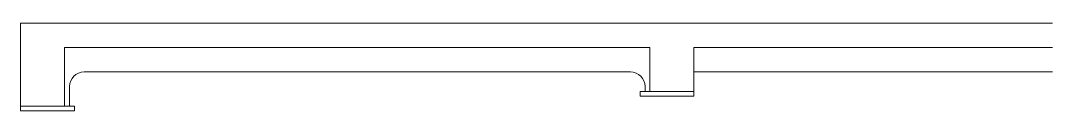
# Model space of a CAD drawing. Header units: millimetres. Extents: x 56222 to 3066687, y -650199 to -121287.
# Drawn here: x 147846.1 to 148057.1, y -176873.7 to -176855.7 of the extents above; entities that cross this region are included whole.
import ezdxf

# ---------------------------------------------------------------- set-up
doc = ezdxf.new("R2010")
doc.units = ezdxf.units.MM
doc.header["$MEASUREMENT"] = 0
doc.layers.add('XX~SLAB ( BEAM )~ ( DIM )', color=7, linetype='Continuous', lineweight=9)

msp = doc.modelspace()

# ---------------------------------------------------------------- linework, layer by layer
at = {"layer": 'XX~SLAB ( BEAM )~ ( DIM )'}
for p, q in [((147846.0745, -176855.6717), (148057.1424, -176855.6717)), ((147846.0745, -176855.6717), (147846.0745, -176872.6717)), ((147855.0745, -176860.6717), (147974.8113, -176860.6717)), ((147855.0745, -176872.6717), (147855.0745, -176860.6717)), ((147974.8113, -176860.6717), (147974.8113, -176869.6717)), ((147983.8113, -176869.6717), (147983.8113, -176860.6717)), ((147983.8113, -176860.6717), (148057.1424, -176860.6717)), ((147859.0745, -176865.6717), (147970.8113, -176865.6717)), ((147983.8113, -176865.6717), (148057.1424, -176865.6717)), ((147856.0745, -176872.6717), (147856.0745, -176868.6717)), ((147972.8113, -176869.6717), (147983.8113, -176869.6717)), ((147972.8113, -176869.6717), (147972.8113, -176870.6717)), ((147972.8113, -176870.6717), (147983.8113, -176870.6717)), ((147973.8113, -176868.6717), (147973.8113, -176869.6717)), ((147974.8113, -176869.6717), (147983.8113, -176869.6717)), ((147983.8113, -176869.6717), (147983.8113, -176870.6717)), ((147846.0745, -176872.6717), (147855.0745, -176872.6717)), ((147846.0745, -176872.6717), (147846.0745, -176873.6717)), ((147855.0745, -176872.6717), (147857.0745, -176872.6717)), ((147857.0745, -176872.6717), (147857.0745, -176873.6717)), ((147846.0745, -176873.6717), (147857.0745, -176873.6717))]:
    msp.add_line(p, q, dxfattribs=at)
for centre, start, end in [((147859.0745, -176868.6717), 90, 180), ((147970.8113, -176868.6717), 360, 90)]:
    msp.add_arc(centre, 3, start, end, dxfattribs=at)

doc.saveas('drawing.dxf')
